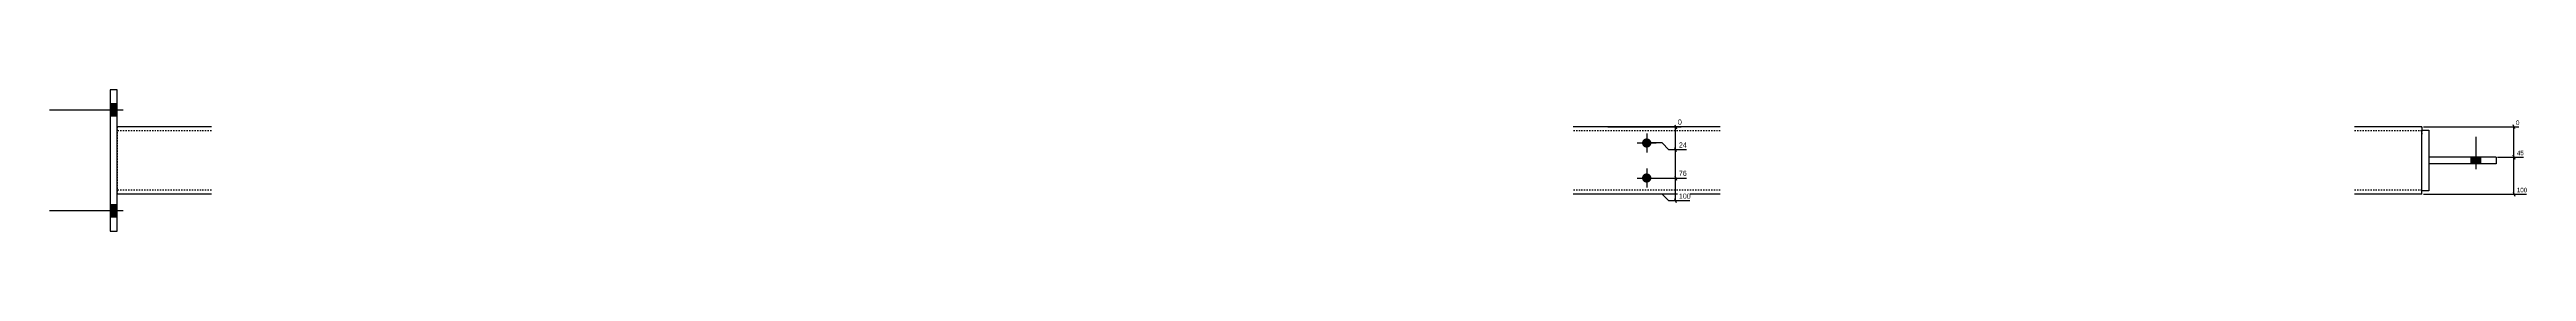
# Model space of a CAD drawing. Header units: millimetres. Extents: x 5 to 26008, y 5 to 1207.
# Drawn here: x 13009 to 16677, y 5 to 215 of the extents above; entities that cross this region are included whole.
import ezdxf

# ---------------------------------------------------------------- set-up
doc = ezdxf.new("R2010")
doc.units = ezdxf.units.MM
doc.linetypes.add('DXK_LINE_DOT2', pattern=[3.9198, 1.9599, -1.9599])
doc.layers.add('MÅLSÆTNING', color=7, linetype='Continuous')
doc.layers.add('STÅL', color=7, linetype='Continuous')
doc.styles.add('Arial Narrow', font='ARIALN.TTF', dxfattribs={"height": 0.2})

msp = doc.modelspace()

# ---------------------------------------------------------------- hatches: boundary and pattern name
at = {"layer": 'STÅL', "linetype": 'Continuous'}
for points in [[(13109.3, 175.8), (13109.3, 193.8), (13099.3, 193.8), (13099.3, 175.8)], [(15374.3, 142.8, -1), (15374.3, 128.8, -1)], [(16609.3, 114.8), (16595.3, 114.8), (16595.3, 104.8), (16609.3, 104.8)], [(16609.3, 114.8), (16595.3, 114.8), (16595.3, 104.8), (16609.3, 104.8)], [(15374.3, 90.8, -1), (15374.3, 76.8, -1)], [(13109.3, 25.8), (13109.3, 43.8), (13099.3, 43.8), (13099.3, 25.8)]]:
    msp.add_hatch(color=96, dxfattribs=at).paths.add_polyline_path(points)

# ---------------------------------------------------------------- linework, layer by layer
at = {"layer": 'MÅLSÆTNING', "color": 7, "linetype": 'Continuous'}
for p, q in [((15316.6, 159.8), (15425.4, 159.8)), ((15415.9, 162.8), (15418.3, 156.8)), ((15417.1, 125.8), (15417.1, 159.8)), ((16524.3, 159.8), (16665.8, 159.8)), ((16659.7, 156.8), (16657.3, 162.8)), ((15397.1, 135.8), (15376.3, 135.8)), ((15397.1, 135.8), (15376.3, 135.8)), ((15407.1, 125.8), (15397.1, 135.8)), ((15407.1, 125.8), (15397.1, 135.8)), ((15433.2, 125.8), (15407.1, 125.8)), ((15433.2, 125.8), (15407.1, 125.8)), ((15418.3, 122.8), (15415.9, 128.8)), ((15418.3, 122.8), (15415.9, 128.8)), ((15417.1, 83.8), (15417.1, 125.8)), ((16634.3, 114.8), (16672.6, 114.8)), ((16659.7, 111.8), (16657.3, 117.8)), ((16658.5, 59.8), (16658.5, 114.8)), ((15376.3, 83.8), (15433.2, 83.8)), ((15376.3, 83.8), (15433.2, 83.8)), ((15415.9, 86.8), (15418.3, 80.8)), ((15415.9, 86.8), (15418.3, 80.8)), ((15417.1, 49.8), (15417.1, 83.8)), ((15397.1, 59.8), (15368, 59.8)), ((15407.1, 49.8), (15397.1, 59.8)), ((15438.1, 49.8), (15407.1, 49.8)), ((15418.3, 46.8), (15415.9, 52.8)), ((16524.3, 59.8), (16676.9, 59.8)), ((16657.3, 62.8), (16659.7, 56.8))]:
    msp.add_line(p, q, dxfattribs=at)
at = {"layer": 'STÅL', "color": 96, "linetype": 'Continuous'}
for p, q in [((13118.6, 184.8), (13009.3, 184.8)), ((13109.3, 193.8), (13099.3, 193.8)), ((13109.3, 175.8), (13099.3, 175.8)), ((15374.3, 149.8), (15374.3, 121.8)), ((15360.3, 135.8), (15388.3, 135.8)), ((16595.3, 104.8), (16595.3, 114.8)), ((16595.3, 104.8), (16595.3, 114.8)), ((16602.3, 96.8), (16602.3, 144.8)), ((16602.3, 96.8), (16602.3, 144.8)), ((16609.3, 104.8), (16609.3, 114.8)), ((16609.3, 104.8), (16609.3, 114.8)), ((15360.3, 83.8), (15388.3, 83.8)), ((15374.3, 97.8), (15374.3, 69.8)), ((13109.3, 43.8), (13099.3, 43.8)), ((13118.6, 34.8), (13009.3, 34.8)), ((13109.3, 25.8), (13099.3, 25.8))]:
    msp.add_line(p, q, dxfattribs=at)
at = {"layer": 'STÅL', "color": 2, "linetype": 'Continuous'}
for p, q in [((13109.3, 214.8), (13099.3, 214.8)), ((13099.3, 214.8), (13099.3, 4.8)), ((13109.3, 4.8), (13109.3, 214.8)), ((13249.3, 159.8), (13109.3, 159.8)), ((15483.3, 159.8), (15265.3, 159.8)), ((16522.3, 159.8), (16422.3, 159.8)), ((16522.3, 159.8), (16522.3, 158.9)), ((16522.3, 158.9), (16522.3, 154.8)), ((16522.3, 64.8), (16522.3, 154.8)), ((16522.3, 154.8), (16532.3, 154.8)), ((16532.3, 154.8), (16532.3, 64.8)), ((16632.3, 114.8), (16532.3, 114.8)), ((16532.3, 114.8), (16532.3, 104.8)), ((16632.3, 114.8), (16632.3, 104.8)), ((16632.3, 104.8), (16532.3, 104.8)), ((13249.3, 59.8), (13109.3, 59.8)), ((15483.3, 59.8), (15265.3, 59.8)), ((16522.3, 59.8), (16422.3, 59.8)), ((16522.3, 59.8), (16522.3, 64.8)), ((16532.3, 64.8), (16522.3, 64.8)), ((13099.3, 4.8), (13109.3, 4.8))]:
    msp.add_line(p, q, dxfattribs=at)
at = {"layer": 'STÅL', "color": 7, "linetype": 'DXK_LINE_DOT2'}
for p, q in [((13109.3, 159.8), (13109.3, 60.7)), ((13249.3, 153.8), (13109.3, 153.8)), ((15483.3, 153.8), (15265.3, 153.8)), ((16522.3, 153.8), (16422.3, 153.8)), ((16522.3, 158.9), (16522.3, 159.8)), ((16522.3, 154.8), (16522.3, 147.8)), ((16522.3, 64.8), (16522.3, 147.8)), ((13249.3, 65.8), (13109.3, 65.8)), ((13109.3, 60.7), (13109.3, 59.8)), ((15483.3, 65.8), (15265.3, 65.8)), ((16522.3, 65.8), (16422.3, 65.8))]:
    msp.add_line(p, q, dxfattribs=at)

# ---------------------------------------------------------------- next in the draw order: wipeouts: each hides what was drawn before it
at = {"color": 0, "linetype": 'Continuous'}
for points in [[(15427, 161.4), (15427, 172.6), (15418.9, 172.6), (15418.9, 161.4)], [(15433.3, 127.4), (15433.3, 138.6), (15420.4, 138.6), (15420.4, 127.4)], [(16672.7, 116.2), (16672.7, 126), (16661.4, 126), (16661.4, 116.2)], [(15433.3, 85.4), (15433.3, 96.6), (15420.4, 96.6), (15420.4, 85.4)], [(15438.2, 51.4), (15438.2, 62.6), (15420.4, 62.6), (15420.4, 51.4)], [(16677, 61.2), (16677, 71), (16661.4, 71), (16661.4, 61.2)]]:
    msp.add_wipeout(points, dxfattribs=at).dxf.layer = 'MÅLSÆTNING'

# ---------------------------------------------------------------- next in the draw order: linework, layer by layer
at = {"layer": 'MÅLSÆTNING', "color": 7, "linetype": 'Continuous'}
for p, q in [((16658.5, 114.8), (16658.5, 159.8)), ((16634.3, 114.8), (16672.6, 114.8)), ((16657.3, 117.8), (16659.7, 111.8))]:
    msp.add_line(p, q, dxfattribs=at)

# ---------------------------------------------------------------- next in the draw order: texts
at = {"layer": 'MÅLSÆTNING', "color": 3, "linetype": 'Continuous', "style": 'Arial Narrow'}
for s, height, p in [('0', 7.64, (15420.5, 163)), ('24', 7.64, (15422, 129)), ('45', 6.68, (16662.8, 117.6)), ('76', 7.64, (15422, 87)), ('100', 7.64, (15422, 53)), ('100', 6.68, (16662.8, 62.6))]:
    msp.add_text(s, height=height, dxfattribs=at).set_placement(p)

# ---------------------------------------------------------------- next in the draw order: wipeouts: each hides what was drawn before it
at = {"color": 0, "linetype": 'Continuous'}
msp.add_wipeout([(16667.2, 161.2), (16667.2, 171), (16660.1, 171), (16660.1, 161.2)], dxfattribs=at).dxf.layer = 'MÅLSÆTNING'

# ---------------------------------------------------------------- next in the draw order: texts
at = {"layer": 'MÅLSÆTNING', "color": 3, "linetype": 'Continuous', "style": 'Arial Narrow'}
msp.add_text('0', height=6.68, dxfattribs=at).set_placement((16661.5, 162.6))

doc.saveas('drawing.dxf')
